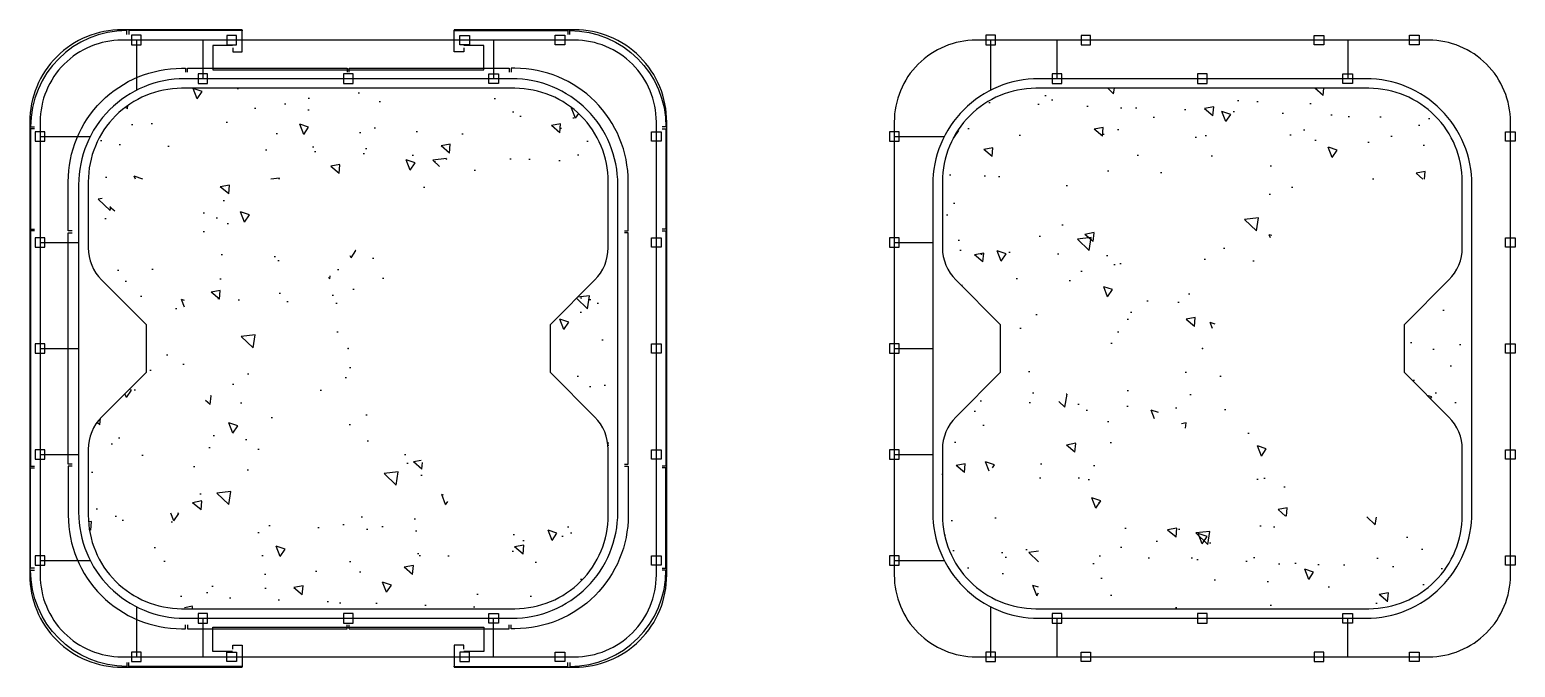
# Model space of a CAD drawing. Header units: millimetres. Extents: x -7838 to 78912, y -32093 to 42426.
# Drawn here: x 2861 to 10575, y -41 to 3267 of the extents above; entities that cross this region are included whole.
import ezdxf

# ---------------------------------------------------------------- set-up
doc = ezdxf.new("R2010")
doc.units = ezdxf.units.MM
for name, color, linetype in [('002 - STRUCTURAL STEEL', 4, 'Continuous'), ('A11_ALU.SOLID SHEET', 7, 'Continuous'), ('AR_TVM', 7, 'Continuous')]:
    doc.layers.add(name, color=color, linetype=linetype)
doc.layers.add('A-COLS  CUT', color=5, linetype='Continuous', lineweight=25)

# ---------------------------------------------------------------- blocks, each defined once
blk = doc.blocks.new('A$C3f6ca57f')
at = {"layer": 'AR_TVM'}
h = blk.add_hatch(dxfattribs=at)
h.set_pattern_fill('AR-CONC', color=0, scale=3, angle=90, style=0)
h.set_pattern_definition([(140, (65844.4, 14380.63), (47.8173, 546.554), [57.15, -628.65]), (85, (65844.4, 14380.6), (-573.1705, -105.7303), [45.72, -502.9218]), (190.45144, (65848.4, 14426.17), (-525.3533, 440.8237), [48.57, -534.2707]), (136.1842, (65692, 14380.6), (126.127, 813.237), [85.725, -942.975]), (186.6356, (65702.5, 14448.4), (-742.278, 712.212), [72.855, -801.407]), (81.1842, (65692, 14380.6), (-742.278, 712.212), [68.58, -754.379]), (111, (65730.1, 14456.83), (306.7956, 454.8432), [57.15, -628.65]), (56, (65730.1, 14456.8), (-552.564, 185.406), [45.72, -502.92]), (161.45144, (65755.66, 14494.73), (-245.7683, 640.2493), [48.57, -534.27]), (127.5, (65844.4, 14380.63), (-253.6651, 9.2658), [0, -496.824, 0, -510.54, 0, -504.825]), (97.5, (65844.4, 14380.63), (-300.5417, 200.459), [0, -291.084, 0, -485.394, 0, -192.405]), (57.5, (65844.4, 14210.7), (17.18623, 406.7718), [0, -190.5, 0, -594.36, 0, -788.67]), (47.5, (65844.4, 14134.5), (-76.2795, 444.3875), [0, -247.65, 0, -394.716, 0, -560.07])])
edge = h.paths.add_edge_path()
edge.add_arc((-864.7, -864.7), 485.5, 178.26705, 271.73295)
edge.add_arc((-864.7, 864.7), 485.5, 88.26705, 181.73295)
edge.add_arc((864.7, -864.7), 485.5, 268.26705, 361.73295)
edge.add_arc((864.7, 864.7), 485.5, -1.73295, 91.73295)
edge.add_line((-879.4, -1350), (879.4, -1350))
edge.add_line((-879.4, 1350), (879.4, 1350))
edge.add_line((-1350, -879.4), (-1350, -475))
edge.add_arc((-1118.8, -528.1), 237.2, 139.80171, 167.06819, ccw=False)
edge.add_line((-1300, -375), (-1050, -125))
edge.add_line((-1050, -125), (-1050, 125))
edge.add_line((-1050, 125), (-1300, 375))
edge.add_arc((-1118.8, 528.1), 237.2, 192.93181, 220.19829, ccw=False)
edge.add_line((-1350, 475), (-1350, 879.4))
edge.add_line((1350, 879.4), (1350, 475))
edge.add_arc((1118.8, 528.1), 237.2, -40.19829, -12.93181, ccw=False)
edge.add_line((1300, 375), (1050, 125))
edge.add_line((1050, 125), (1050, -125))
edge.add_line((1050, -125), (1300, -375))
edge.add_arc((1118.8, -528.1), 237.2, 12.93181, 40.19829, ccw=False)
edge.add_line((1350, -475), (1350, -879.4))
at = {"color": 0}
blk.add_point((0, 0), dxfattribs=at)
at = {"layer": 'A-COLS  CUT', "color": 0}
blk.add_lwpolyline([(1050, 125), (1280.6, 355.6, 0.198912), (1350, 523.2), (1350, 865, 0.414214), (865, 1350), (-865, 1350, 0.414214), (-1350, 865), (-1350, 523.2, 0.198912), (-1280.6, 355.6), (-1050, 125), (-1050, -125), (-1280.6, -355.6, 0.198912), (-1350, -523.2), (-1350, -865, 0.414214), (-865, -1350), (865, -1350, 0.414214), (1350, -865), (1350, -523.2, 0.198912), (1280.6, -355.6), (1050, -125)], format="xyb", close=True, dxfattribs=at)
blk = doc.blocks.new('A$C71196ca0')
blk.add_lwpolyline([(-25, -25), (25, -25), (25, 25), (-25, 25)], close=True)
blk = doc.blocks.new('A$Cb8645559')
at = {"layer": '002 - STRUCTURAL STEEL'}
for p, q in [((-1100, 1600.1), (-1100, 1339.9)), ((-755, 1600.1), (-755, 1400)), ((755, 1600.1), (755, 1400)), ((-1599.9, 1100), (-1339.9, 1100)), ((-1599.9, 550), (-1400, 550)), ((-1599.9, 0), (-1400, 0)), ((-1599.9, -550), (-1400, -550)), ((-1599.9, -1100), (-1339.9, -1100)), ((-1100, -1339.9), (-1100, -1600)), ((-755, -1400), (-755, -1600)), ((755, -1600.1), (755, -1400))]:
    blk.add_line(p, q, dxfattribs=at)
for points in [[(-1600, 1175), (-1600, -1175, 0.414214), (-1175, -1600), (1175, -1600, 0.414214), (1600, -1175), (1600, 1175, 0.414214), (1175, 1600), (-1175, 1600, 0.414214)], [(-1400, 850), (-1400, -850, 0.414214), (-850, -1400), (850, -1400, 0.414214), (1400, -850), (1400, 850, 0.414214), (850, 1400), (-850, 1400, 0.414214)]]:
    blk.add_lwpolyline(points, format="xyb", close=True, dxfattribs=at)
for p in [(-1100, 1600.1), (-605, 1600), (-755, 1400), (0, 1400), (-1599.9, 1100), (-1599.9, 550), (-1600, 0), (-1599.9, -550), (-1599.9, -1100), (-755, -1400), (0, -1400), (-1100, -1600)]:
    blk.add_blockref('A$C71196ca0', p, dxfattribs=at)
at = {"layer": '002 - STRUCTURAL STEEL', "xscale": -1}
for p in [(605, 1600), (1100, 1600.1), (755, 1400), (1599.9, 1100), (1599.9, 550), (1600, 0), (1599.9, -550), (1599.9, -1100), (755, -1400), (1100, -1600)]:
    blk.add_blockref('A$C71196ca0', p, dxfattribs=at)
at = {"layer": '002 - STRUCTURAL STEEL', "xscale": -1, "rotation": 180}
blk.add_blockref('A$C71196ca0', (-605, -1600), dxfattribs=at)
at = {"layer": '002 - STRUCTURAL STEEL', "rotation": 180}
blk.add_blockref('A$C71196ca0', (605, -1600), dxfattribs=at)
blk = doc.blocks.new('A$C2506ae7b')
at = {"layer": 'A11_ALU.SOLID SHEET', "color": 0}
for p, q in [((-5, -1454), (-5, -1434)), ((5, -1454), (5, -1434))]:
    blk.add_line(p, q, dxfattribs=at)
for points in [[(-1434, 610), (-1454, 610), (-1454, 865, -0.414214), (-865, 1454), (-845.2, 1454), (-845.2, 1434)], [(1434, 610), (1454, 610), (1454, 865, 0.414214), (865, 1454), (845.2, 1454), (845.2, 1434)], [(-1434, -610), (-1454, -610), (-1454, -865, 0.414214), (-865, -1454), (-845.2, -1454), (-845.2, -1434)], [(1434, -610), (1454, -610), (1454, -865, -0.414214), (865, -1454), (845.2, -1454), (845.2, -1434)]]:
    blk.add_lwpolyline(points, format="xyb", dxfattribs=at)
for points in [[(-835.2, 1434), (-835.2, 1454), (-5, 1454), (-5, 1434)], [(5, 1434), (5, 1454), (835.2, 1454), (835.2, 1434)], [(-1434, -600), (-1454, -600), (-1454, 600), (-1434, 600)], [(1434, -600), (1454, -600), (1454, 600), (1434, 600)], [(-835.2, -1434), (-835.2, -1454), (-5, -1454)], [(5, -1454), (835.2, -1454), (835.2, -1434)]]:
    blk.add_lwpolyline(points, dxfattribs=at)
blk.add_point((0, 0), dxfattribs=at)
blk.add_point((0, 0), dxfattribs=at)
blk.add_point((0, 0), dxfattribs=at)
blk.add_point((0, 0), dxfattribs=at)
blk = doc.blocks.new('A$C2a4a501c')
for points in [[(-550, 1654.1), (-1175, 1654.1, 0.414214), (-1654.1, 1175), (-1654.1, -1175, 0.414214), (-1175, -1654.1), (-550, -1654.1)], [(550, -1654.1), (1175, -1654.1, 0.414214), (1654.1, -1175), (1654.1, 1175, 0.414214), (1175, 1654.1), (550, 1654.1)]]:
    blk.add_lwpolyline(points, format="xyb")

msp = doc.modelspace()

# ---------------------------------------------------------------- linework, layer by layer
at = {"layer": 'A11_ALU.SOLID SHEET', "color": 1}
for points in [[(3365.311, 3243.031), (3365.311, 3263.031, 0.41421347), (2865.311, 2763.031), (2885.311, 2763.031)], [(5665.096, 3243.031), (5665.096, 3263.031, -0.41421347), (6165.096, 2763.031), (6145.096, 2763.031)], [(3365.311, -17.066), (3365.311, -37.066, -0.41421347), (2865.311, 462.934), (2885.311, 462.934)], [(5665.096, -17.066), (5665.096, -37.066, 0.41421347), (6165.096, 462.934), (6145.096, 462.934)]]:
    msp.add_lwpolyline(points, format="xyb", dxfattribs=at)
for points in [[(3915.208, 3173.055), (3915.208, 3153.055), (3965.205, 3153.055), (3965.21, 3263.031), (3907.142, 3263.031), (3375.311, 3263.031), (3375.311, 3243.031)], [(5115.199, 3173.055), (5115.199, 3153.055), (5065.201, 3153.055), (5065.197, 3263.031), (5123.265, 3263.031), (5655.096, 3263.031), (5655.096, 3243.031)], [(3914.208, 3185.013), (3811.208, 3185.013), (3811.208, 3059.055), (5219.199, 3059.088), (5219.199, 3185.013), (5116.199, 3185.013)], [(2885.311, 2753.031), (2865.311, 2753.031), (2865.311, 2232.983), (2885.311, 2232.983)], [(6145.096, 2753.031), (6165.096, 2753.031), (6165.096, 2232.983), (6145.096, 2232.983)], [(2885.311, 2222.983), (2865.311, 2222.983), (2865.311, 1002.983), (2885.311, 1002.983)], [(6145.096, 2222.983), (6165.096, 2222.983), (6165.096, 1002.983), (6145.096, 1002.983)], [(2885.311, 472.934), (2865.311, 472.934), (2865.311, 992.983), (2885.311, 992.983)], [(6145.096, 472.934), (6165.096, 472.934), (6165.096, 992.983), (6145.096, 992.983)], [(3914.208, 40.952), (3811.208, 40.952), (3811.208, 166.91), (5219.199, 166.877), (5219.199, 40.952), (5116.199, 40.952)], [(3915.208, 52.91), (3915.208, 72.91), (3965.205, 72.91), (3965.21, -37.066), (3907.142, -37.066), (3375.311, -37.066), (3375.311, -17.066)], [(5115.199, 52.91), (5115.199, 72.91), (5065.201, 72.91), (5065.197, -37.066), (5123.265, -37.066), (5655.096, -37.066), (5655.096, -17.066)]]:
    msp.add_lwpolyline(points, dxfattribs=at)
for p in [(3965.21, 3263.031), (5065.197, 3263.031), (3965.21, -37.066), (5065.197, -37.066)]:
    msp.add_point(p, dxfattribs=at)

# ---------------------------------------------------------------- block references
for name, p in [('A$C2a4a501c', (4515.203, 1612.983, -0.001)), ('A$Cb8645559', (8950.484, 1612.983))]:
    msp.add_blockref(name, p)
at = {"color": 1}
for name, p in [('A$Cb8645559', (4515.203, 1612.983, -0.001)), ('A$C2506ae7b', (4515.203, 1612.983, -0.001)), ('A$C3f6ca57f', (8950.484, 1612.983))]:
    msp.add_blockref(name, p, dxfattribs=at)
at = {"color": 8}
msp.add_blockref('A$C3f6ca57f', (4515.203, 1612.983, -0.001), dxfattribs=at)

doc.saveas('drawing.dxf')
